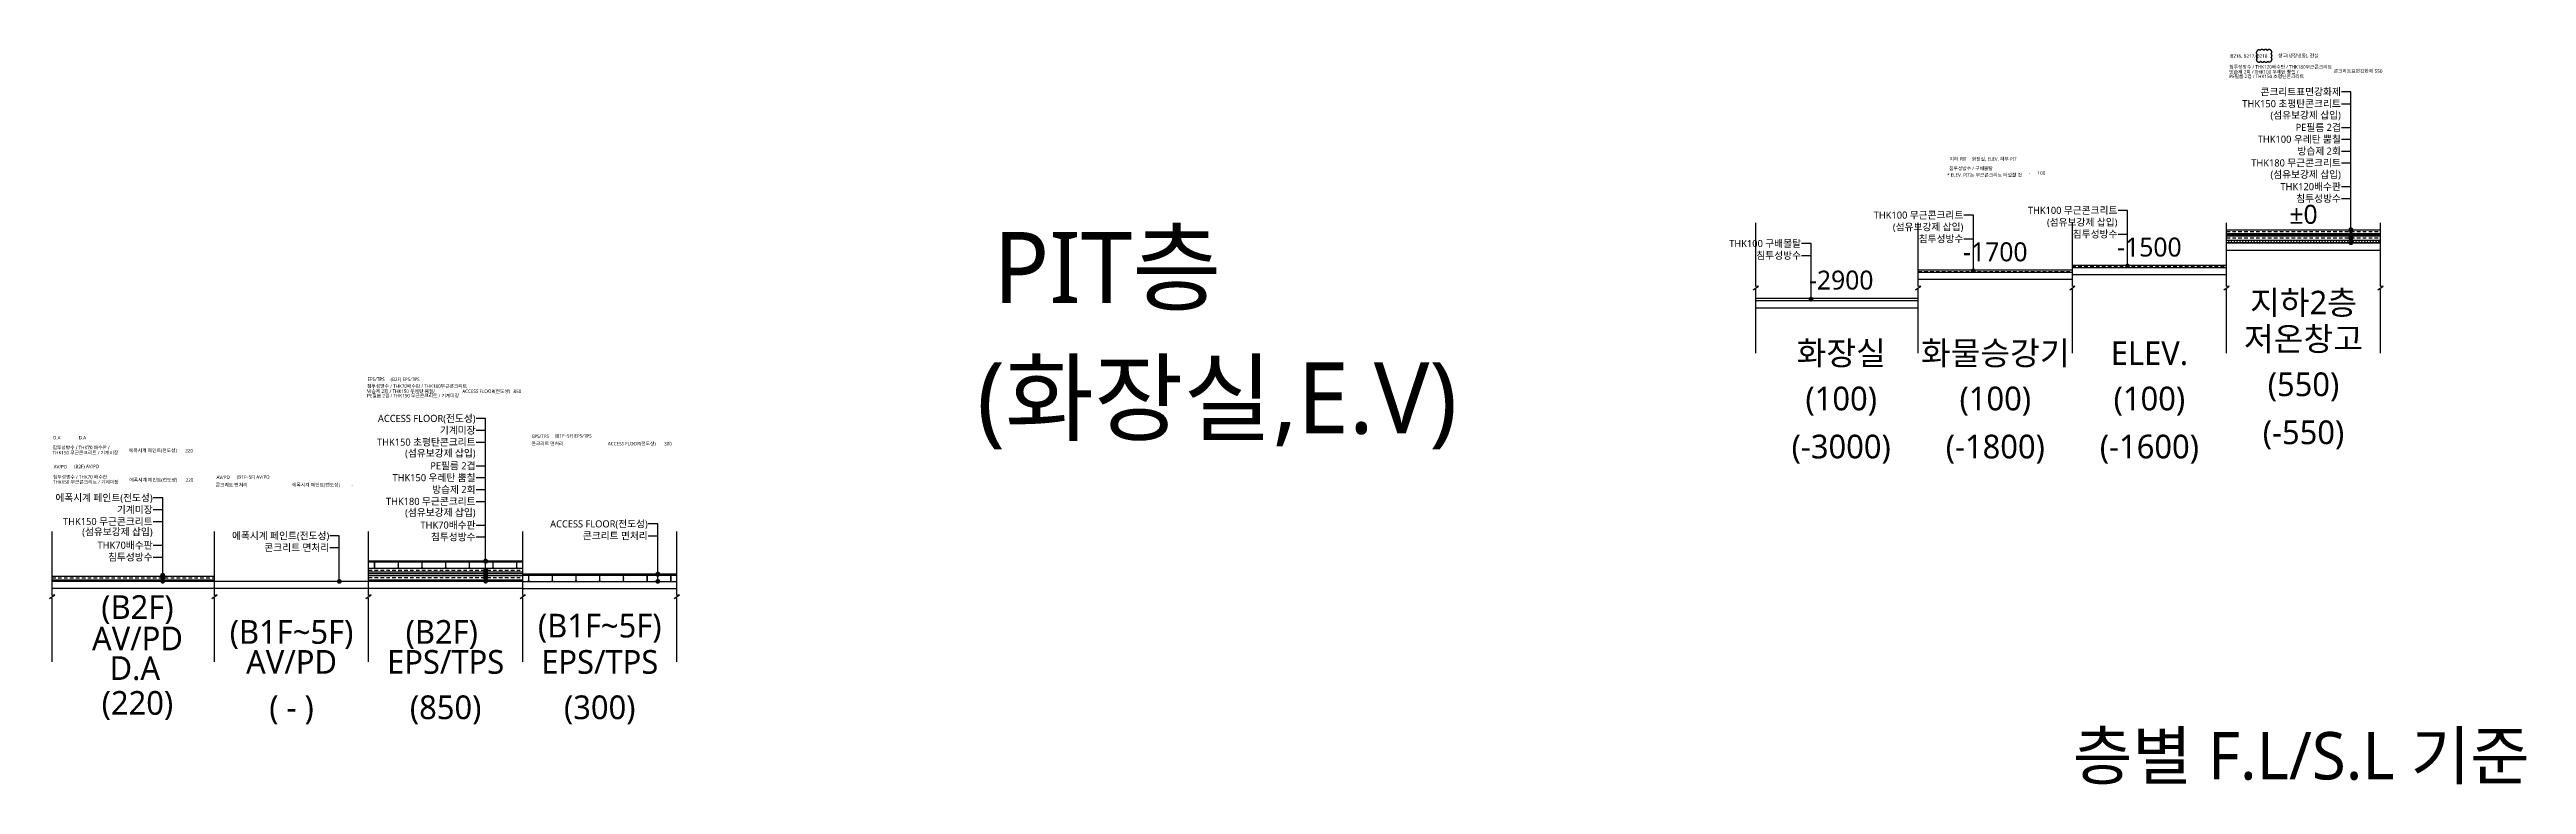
# Model space of a CAD drawing. Header units: millimetres. Extents: x 14892468 to 15300900, y -3565850 to -3401345.
# Drawn here: x 14930871 to 15035352, y -3444666 to -3413657 of the extents above; entities that cross this region are included whole.
import ezdxf
from ezdxf.enums import TextEntityAlignment as Align

# ---------------------------------------------------------------- set-up
doc = ezdxf.new("R2010")
doc.units = ezdxf.units.MM
doc.header["$LTSCALE"] = 100
doc.header["$MEASUREMENT"] = 0
doc.linetypes.add('ACAD_ISO03W100', pattern=[30, 12, -18])
doc.linetypes.add('HID', pattern=[2.5, 1.5, -1])
doc.layers.get('0').update_dxf_attribs({"linetype": 'CONTINUOUS'})
for name, color, linetype in [('ACCESS FLOOR', 9, 'CONTINUOUS'), ('FIN(아스콘)', 3, 'CONTINUOUS'), ('HAT-252', 252, 'CONTINUOUS'), ('INS', 9, 'BATTING'), ('LED', 7, 'CONTINUOUS'), ('SYM', 7, 'CONTINUOUS'), ('TEXT(MIN)', 7, 'CONTINUOUS'), ('TEXT-기입', 6, 'CONTINUOUS'), ('wire-meshes', 1, 'CONTINUOUS'), ('배수판', 5, 'CONTINUOUS')]:
    doc.layers.add(name, color=color, linetype=linetype)
doc.layers.add('check', color=30, linetype='CONTINUOUS', plot=False)
doc.layers.add('VE변경사항적용-20220616', color=10, linetype='CONTINUOUS', plot=False)
doc.styles.add('CGS', font='cgse', dxfattribs={"bigfont": 'cgs'})
doc.styles.add('나눔바른고딕', font='NanumBarunGothic.ttf')
doc.linetypes.add('BATTING', pattern='A,0.0001,-0.1,[134,ltypeshp.shx,S=0.1,R=0,X=-0.1,Y=0],-0.2,[134,ltypeshp.shx,S=0.1,R=180,X=0.1,Y=0],-0.1', length=0.4001)
doc.dimstyles.new('NDIM 1200', dxfattribs={"dimscale": 500, "dimtxt": 3, "dimasz": 1, "dimexe": 2, "dimexo": 2, "dimgap": 1, "dimtad": 1, "dimdec": 0, "dimdsep": 46, "dimtxsty": 'CGS', "dimblk": 'DOT0', "dimcen": 1, "dimdle": 8, "dimclrd": 2, "dimclre": 2, "dimclrt": 2, "dimadec": 0, "dimazin": 0, "dimtfac": 1, "dimtdec": 0, "dimtix": 1, "dimtmove": 2, "dimatfit": 3, "dimldrblk": 'DOT0', "dimfxl": 1, "dimtolj": 1, "dimtzin": 0, "dimlwd": -1, "dimlwe": -1, "dimarcsym": 0})

msp = doc.modelspace()

# ---------------------------------------------------------------- texts
at = {"layer": 'check', "color": 40, "ltscale": 1000, "style": '나눔바른고딕'}
msp.add_text('층별 F.L/S.L 기준', height=2000, dxfattribs=at).set_placement((15025855.2, -3443453), align=Align.MIDDLE_CENTER)
at = {"layer": 'TEXT(MIN)', "style": '나눔바른고딕'}
for s, p in [('콘크리트표면강화제', (15027522.9, -3415441.6)), ('THK150 초평탄콘크리트', (15027522.9, -3415941.6)), ('(섬유보강제 삽입)', (15027522.9, -3416424.6)), ('THK100 우레탄 뿜칠', (15027522.9, -3417441.6)), ('PE필름 2겹', (15027522.9, -3416941.6)), ('THK180 무근콘크리트', (15027522.9, -3418441.6)), ('방습제 2회', (15027522.9, -3417941.6)), ('(섬유보강제 삽입)', (15027522.9, -3418924.6)), ('THK120배수판', (15027522.9, -3419441.6)), ('THK100 무근콘크리트', (15011597.9, -3420641.6)), ('THK100 무근콘크리트', (15018097.9, -3420441.6)), ('침투성방수', (15027522.9, -3419941.6)), ('THK100 구배몰탈', (15004749.6, -3421841.6)), ('(섬유보강제 삽입)', (15011597.9, -3421141.6)), ('침투성방수', (15011597.9, -3421641.6)), ('(섬유보강제 삽입)', (15018097.9, -3420941.6)), ('침투성방수', (15018097.9, -3421441.6)), ('침투성방수', (15004749.6, -3422341.6)), ('ACCESS FLOOR(전도성)', (14948840.4, -3429220.6)), ('THK150 초평탄콘크리트', (14948840.4, -3430220.6)), ('기계미장', (14948840.4, -3429720.6)), ('(섬유보강제 삽입)', (14948840.4, -3430686.6)), ('PE필름 2겹', (14948840.4, -3431220.6)), ('THK150 우레탄 뿜칠', (14948840.4, -3431720.6)), ('방습제 2회', (14948840.4, -3432220.6)), ('에폭시계 페인트(전도성)', (14935219.2, -3432570.6)), ('기계미장', (14935219.2, -3433070.6)), ('THK180 무근콘크리트', (14948840.4, -3432720.6)), ('(섬유보강제 삽입)', (14948840.4, -3433186.6)), ('THK150 무근콘크리트', (14935219.2, -3433570.6)), ('(섬유보강제 삽입)', (14935219.2, -3434004.4)), ('에폭시계 페인트(전도성)', (14942669.8, -3434170.6)), ('THK70배수판', (14948840.4, -3433720.6)), ('침투성방수', (14948840.4, -3434220.6)), ('ACCESS FLOOR(전도성)', (14956103.8, -3433670.6)), ('콘크리트 면처리', (14956103.8, -3434170.6)), ('THK70배수판', (14935219.2, -3434570.6)), ('침투성방수', (14935219.2, -3435070.6)), ('콘크리트 면처리', (14942669.8, -3434670.6))]:
    msp.add_text(s, height=300, dxfattribs=at).set_placement(p, align=Align.MIDDLE_RIGHT)
at = {"layer": 'TEXT(MIN)', "color": 8, "style": '나눔바른고딕'}
for s, p in [('PIT층', (14970680.1, -3424353.4)), ('(화장실,E.V)', (14969997.1, -3429855.2))]:
    msp.add_text(s, height=3000, dxfattribs=at).set_placement(p)
at = {"layer": 'TEXT-기입', "style": '나눔바른고딕'}
for s, p in [('침투성방수 / THK120배수판 / THK180무근콘크리트', (15022818.8, -3414460.3)), ('B216, B217, B218', (15022862.8, -3414002.4)), ('창고(냉장냉동), 전실', (15024881.7, -3413986.6)), ('방습제 2회 / THK100 우레탄 뿜칠 /', (15022818.8, -3414673.6)), ('PE필름 2겹 / THK150 초평탄콘크리트', (15022818.8, -3414862.7)), ('콘크리트표면강화제', (15027216.1, -3414636.8)), ('침투성방수 / 구배몰탈', (15011000.4, -3418743.6)), ('지하 PIT', (15011014.2, -3418348.3)), ('화장실, ELEV. 하부 PIT', (15011956.2, -3418347.5)), ('* ELEV. PIT는 무근콘크리트 타설할 것.', (15010908.2, -3419024.6)), ('침투성방수 / THK70배수판 / THK180무근콘크리트', (14944264.1, -3427930.1)), ('방습제 2회 / THK150 우레탄 뿜칠/', (14944264.1, -3428143.4)), ('EPS/TPS', (14944279, -3427637.6)), ('(B2F) EPS/TPS', (14945256.4, -3427643.6)), ('ACCESS FLOOR(전도성)', (14948278.8, -3428145.9)), ('PE필름 2겹 / THK150 무근콘크리트 / 기계미장', (14944264.1, -3428332.5)), ('D.A', (14931020.4, -3430108.8)), ('D.A', (14932099.8, -3430108)), ('EPS/TPS', (14951214.9, -3430047.6)), ('(B1F~5F) EPS/TPS', (14952192.5, -3430030.7)), ('THK150 무근콘크리트 / 기계미장', (14930998.1, -3430738.1)), ('침투성방수 / THK70 배수판 /', (14930998.1, -3430520.5)), ('에폭시계 페인트(전도성)', (14934221.2, -3430645.1)), ('콘크리트 면처리', (14951198.2, -3430356.5)), ('ACCESS FLOOR(전도성)', (14954423.2, -3430356.5)), ('THK150 무근콘크리트 / 기계미장', (14931012.4, -3431977.6)), ('침투성방수 / THK70 배수판', (14931012.4, -3431760)), ('AV/PD', (14931046.5, -3431333.1)), ('(B2F) AV/PD', (14931906.3, -3431321.3)), ('에폭시계 페인트(전도성)', (14934235.5, -3431884.6)), ('콘크리트 면처리', (14937875.4, -3432095.4)), ('AV/PD', (14937911.4, -3431774.5)), ('(B1F~5F) AV/PD', (14938771.2, -3431763.9)), ('에폭시계 페인트(전도성)', (14941100.4, -3432095.4))]:
    msp.add_text(s, height=144, dxfattribs=at).set_placement(p)
for s, p in [('550', (15029114.8, -3414570.8)), ('-', (15014390.1, -3418865.7)), ('100', (15014892.1, -3418865.7)), ('850', (14950606.5, -3428079.9)), ('220', (14936757.9, -3430579.1)), ('300', (14956959.9, -3430290.5)), ('220', (14936772.2, -3431818.7)), ('-', (14943637.1, -3432029.4))]:
    msp.add_text(s, height=144, dxfattribs=at).set_placement(p, align=Align.MIDDLE_CENTER)
at = {"layer": 'TEXT-기입', "color": 6, "style": '나눔바른고딕'}
for s, height, p in [('±0', 800, (15025947, -3420610.5)), ('-1500', 800, (15019447, -3421992.3)), ('-1700', 800, (15012947, -3422192.3)), ('-2900', 800, (15006447, -3423384.6)), ('지하2층', 1000, (15025947, -3424335.1)), ('화장실', 1000, (15006447, -3426465.8)), ('화물승강기', 1000, (15012947, -3426465.8)), ('저온창고', 1000, (15025947, -3425865.8)), ('ELEV.', 1000, (15019447, -3426465.8)), ('(100)', 1000, (15006447, -3428380.5)), ('(100)', 1000, (15012947, -3428380.5)), ('(100)', 1000, (15019447, -3428380.5)), ('(550)', 1000, (15025947, -3427780.5)), ('(B2F)', 1000, (14934578.9, -3437179.8)), ('AV/PD', 1000, (14934578.9, -3438506.8)), ('(B1F~5F)', 1000, (14941078.9, -3438230)), ('(B2F)', 1000, (14947415.7, -3438230)), ('(B1F~5F)', 1000, (14954078.9, -3437964.2)), ('D.A', 1000, (14934469.9, -3439756.8)), ('AV/PD', 1000, (14941078.9, -3439494.8)), ('EPS/TPS', 1000, (14947578.9, -3439494.8)), ('EPS/TPS', 1000, (14954078.9, -3439494.8)), ('(220)', 1000, (14934578.9, -3441223.5)), ('( - )', 1000, (14941078.9, -3441409.5)), ('(850)', 1000, (14947578.9, -3441409.5)), ('(300)', 1000, (14954078.9, -3441409.5))]:
    msp.add_text(s, height=height, dxfattribs=at).set_placement(p, align=Align.MIDDLE_CENTER)
at = {"layer": 'TEXT-기입', "color": 4, "style": '나눔바른고딕'}
for s, p in [('(-3000)', (15006447, -3430407.8)), ('(-1800)', (15012947, -3430407.8)), ('(-1600)', (15019447, -3430407.8)), ('(-550)', (15025947, -3429807.8))]:
    msp.add_text(s, height=1000, dxfattribs=at).set_placement(p, align=Align.MIDDLE_CENTER)

# ---------------------------------------------------------------- blocks, each defined once
blk = doc.blocks.new('DOT0')
blk.add_line((-3, 0), (3, 0))
at = {"color": 6}
blk.add_circle((0, 0), 0.75, dxfattribs=at)

# ---------------------------------------------------------------- hatches: boundary and pattern name
at = {"layer": 'LED'}
h = msp.add_hatch(color=256, dxfattribs=at)
h.dxf.hatch_style = 1
edge = h.paths.add_edge_path()
edge.add_arc((15027947.5, -3421266.2), 108, 0, 360)
h = msp.add_hatch(color=256, dxfattribs=at)
h.dxf.hatch_style = 1
edge = h.paths.add_edge_path()
edge.add_arc((15027947.5, -3421466.2), 108, 0, 360)
h = msp.add_hatch(color=256, dxfattribs=at)
h.dxf.hatch_style = 1
edge = h.paths.add_edge_path()
edge.add_arc((15027947.5, -3421606.2), 108, 0, 360)
h = msp.add_hatch(color=256, dxfattribs=at)
h.dxf.hatch_style = 1
edge = h.paths.add_edge_path()
edge.add_arc((14949265.1, -3435245.2), 108, 0, 360)
h = msp.add_hatch(color=256, dxfattribs=at)
h.dxf.hatch_style = 1
edge = h.paths.add_edge_path()
edge.add_arc((14935643.8, -3435845.2), 108, 0, 360)
h = msp.add_hatch(color=256, dxfattribs=at)
h.dxf.hatch_style = 1
edge = h.paths.add_edge_path()
edge.add_arc((14935643.8, -3435935.2), 108, 0, 360)
h = msp.add_hatch(color=256, dxfattribs=at)
h.dxf.hatch_style = 1
edge = h.paths.add_edge_path()
edge.add_arc((14949265.1, -3435620.2), 108, 0, 360)
h = msp.add_hatch(color=256, dxfattribs=at)
h.dxf.hatch_style = 1
edge = h.paths.add_edge_path()
edge.add_arc((14949265.1, -3435770.2), 108, 0, 360)
h = msp.add_hatch(color=256, dxfattribs=at)
h.dxf.hatch_style = 1
edge = h.paths.add_edge_path()
edge.add_arc((14949265.1, -3435935.2), 108, 0, 360)
h = msp.add_hatch(color=256, dxfattribs=at)
h.dxf.hatch_style = 1
edge = h.paths.add_edge_path()
edge.add_arc((14956528.4, -3435795.2), 108, 0, 360)

# ---------------------------------------------------------------- linework, layer by layer
at = {"color": 2, "ltscale": 0.1}
for points in [[(15022697, -3421816.2), (15029197, -3421816.2)], [(15022697, -3422116.2), (15029197, -3422116.2)], [(14950828.9, -3436095.2), (14957328.9, -3436095.2)], [(14950828.9, -3436395.2), (14957328.9, -3436395.2)]]:
    msp.add_lwpolyline(points, dxfattribs=at)
at = {"layer": 'ACCESS FLOOR'}
for p, q in [((14950828.9, -3435245.2), (14944328.9, -3435245.2)), ((14944328.9, -3435248.2), (14950828.9, -3435248.2)), ((14944328.9, -3435258.2), (14950828.9, -3435258.2)), ((14944328.9, -3435268.2), (14944568.9, -3435268.2)), ((14944328.9, -3435278.9), (14944559.1, -3435278.9)), ((14944563.9, -3435298.2), (14944556.4, -3435268.2)), ((14944593.9, -3435298.2), (14944563.9, -3435298.2)), ((14944568.9, -3435258.2), (14944568.9, -3435278.9)), ((14944588.9, -3435258.2), (14944568.9, -3435258.2)), ((14944568.9, -3435278.9), (14944588.9, -3435278.9)), ((14944573.9, -3435298.2), (14944573.9, -3435402.4)), ((14944578.9, -3435248.2), (14944578.9, -3435258.2)), ((14944583.9, -3435402.4), (14944583.9, -3435298.2)), ((14944588.9, -3435278.9), (14944588.9, -3435258.2)), ((14944588.9, -3435268.2), (14945568.9, -3435268.2)), ((14944593.9, -3435298.2), (14944601.4, -3435268.2)), ((14944598.8, -3435278.9), (14945559.1, -3435278.9)), ((14945563.9, -3435298.2), (14945556.4, -3435268.2)), ((14945593.9, -3435298.2), (14945563.9, -3435298.2)), ((14945568.9, -3435258.2), (14945568.9, -3435278.9)), ((14945588.9, -3435258.2), (14945568.9, -3435258.2)), ((14945568.9, -3435278.9), (14945588.9, -3435278.9)), ((14945573.9, -3435298.2), (14945573.9, -3435402.4)), ((14945578.9, -3435248.2), (14945578.9, -3435258.2)), ((14945583.9, -3435402.4), (14945583.9, -3435298.2)), ((14945588.9, -3435278.9), (14945588.9, -3435258.2)), ((14945588.9, -3435268.2), (14950828.9, -3435268.2)), ((14945593.9, -3435298.2), (14945601.4, -3435268.2)), ((14945598.8, -3435278.9), (14950828.9, -3435278.9)), ((14946563.9, -3435298.2), (14946556.4, -3435268.2)), ((14946593.9, -3435298.2), (14946563.9, -3435298.2)), ((14946568.9, -3435258.2), (14946568.9, -3435278.9)), ((14946588.9, -3435258.2), (14946568.9, -3435258.2)), ((14946568.9, -3435278.9), (14946588.9, -3435278.9)), ((14946573.9, -3435298.2), (14946573.9, -3435402.4)), ((14946578.9, -3435248.2), (14946578.9, -3435258.2)), ((14946583.9, -3435402.4), (14946583.9, -3435298.2)), ((14946588.9, -3435278.9), (14946588.9, -3435258.2)), ((14946593.9, -3435298.2), (14946601.4, -3435268.2)), ((14947563.9, -3435298.2), (14947556.4, -3435268.2)), ((14947593.9, -3435298.2), (14947563.9, -3435298.2)), ((14947568.9, -3435258.2), (14947568.9, -3435278.9)), ((14947588.9, -3435258.2), (14947568.9, -3435258.2)), ((14947568.9, -3435278.9), (14947588.9, -3435278.9)), ((14947573.9, -3435298.2), (14947573.9, -3435402.4)), ((14947578.9, -3435248.2), (14947578.9, -3435258.2)), ((14947583.9, -3435402.4), (14947583.9, -3435298.2)), ((14947588.9, -3435278.9), (14947588.9, -3435258.2)), ((14947593.9, -3435298.2), (14947601.4, -3435268.2)), ((14948563.9, -3435298.2), (14948556.4, -3435268.2)), ((14948593.9, -3435298.2), (14948563.9, -3435298.2)), ((14948568.9, -3435258.2), (14948568.9, -3435278.9)), ((14948588.9, -3435258.2), (14948568.9, -3435258.2)), ((14948568.9, -3435278.9), (14948588.9, -3435278.9)), ((14948573.9, -3435298.2), (14948573.9, -3435402.4)), ((14948578.9, -3435248.2), (14948578.9, -3435258.2)), ((14948583.9, -3435402.4), (14948583.9, -3435298.2)), ((14948588.9, -3435278.9), (14948588.9, -3435258.2)), ((14948593.9, -3435298.2), (14948601.4, -3435268.2)), ((14949563.9, -3435298.2), (14949556.4, -3435268.2)), ((14949593.9, -3435298.2), (14949563.9, -3435298.2)), ((14949568.9, -3435258.2), (14949568.9, -3435278.9)), ((14949588.9, -3435258.2), (14949568.9, -3435258.2)), ((14949568.9, -3435278.9), (14949588.9, -3435278.9)), ((14949573.9, -3435298.2), (14949573.9, -3435402.4)), ((14949578.9, -3435248.2), (14949578.9, -3435258.2)), ((14949583.9, -3435402.4), (14949583.9, -3435298.2)), ((14949588.9, -3435278.9), (14949588.9, -3435258.2)), ((14949593.9, -3435298.2), (14949601.4, -3435268.2)), ((14950563.9, -3435298.2), (14950556.4, -3435268.2)), ((14950593.9, -3435298.2), (14950563.9, -3435298.2)), ((14950568.9, -3435258.2), (14950568.9, -3435278.9)), ((14950588.9, -3435258.2), (14950568.9, -3435258.2)), ((14950568.9, -3435278.9), (14950588.9, -3435278.9)), ((14950573.9, -3435298.2), (14950573.9, -3435402.4)), ((14950578.9, -3435248.2), (14950578.9, -3435258.2)), ((14950583.9, -3435402.4), (14950583.9, -3435298.2)), ((14950588.9, -3435278.9), (14950588.9, -3435258.2)), ((14950593.9, -3435298.2), (14950601.4, -3435268.2)), ((14944547.4, -3435539.2), (14944547.4, -3435545.2)), ((14944610.4, -3435539.2), (14944547.4, -3435539.2)), ((14944568.9, -3435402.4), (14944568.9, -3435423)), ((14944588.9, -3435402.4), (14944568.9, -3435402.4)), ((14944568.9, -3435423), (14944588.9, -3435423)), ((14944573.9, -3435423), (14944573.9, -3435539.2)), ((14944583.9, -3435539.2), (14944583.9, -3435423)), ((14944588.9, -3435423), (14944588.9, -3435402.4)), ((14944610.4, -3435539.2), (14944610.4, -3435545.2)), ((14945547.4, -3435539.2), (14945547.4, -3435545.2)), ((14945610.4, -3435539.2), (14945547.4, -3435539.2)), ((14945568.9, -3435402.4), (14945568.9, -3435423)), ((14945588.9, -3435402.4), (14945568.9, -3435402.4)), ((14945568.9, -3435423), (14945588.9, -3435423)), ((14945573.9, -3435423), (14945573.9, -3435539.2)), ((14945583.9, -3435539.2), (14945583.9, -3435423)), ((14945588.9, -3435423), (14945588.9, -3435402.4)), ((14945610.4, -3435539.2), (14945610.4, -3435545.2)), ((14946547.4, -3435539.2), (14946547.4, -3435545.2)), ((14946610.4, -3435539.2), (14946547.4, -3435539.2)), ((14946568.9, -3435402.4), (14946568.9, -3435423)), ((14946588.9, -3435402.4), (14946568.9, -3435402.4)), ((14946568.9, -3435423), (14946588.9, -3435423)), ((14946573.9, -3435423), (14946573.9, -3435539.2)), ((14946583.9, -3435539.2), (14946583.9, -3435423)), ((14946588.9, -3435423), (14946588.9, -3435402.4)), ((14946610.4, -3435539.2), (14946610.4, -3435545.2)), ((14947547.4, -3435539.2), (14947547.4, -3435545.2)), ((14947610.4, -3435539.2), (14947547.4, -3435539.2)), ((14947568.9, -3435402.4), (14947568.9, -3435423)), ((14947588.9, -3435402.4), (14947568.9, -3435402.4)), ((14947568.9, -3435423), (14947588.9, -3435423)), ((14947573.9, -3435423), (14947573.9, -3435539.2)), ((14947583.9, -3435539.2), (14947583.9, -3435423)), ((14947588.9, -3435423), (14947588.9, -3435402.4)), ((14947610.4, -3435539.2), (14947610.4, -3435545.2)), ((14948547.4, -3435539.2), (14948547.4, -3435545.2)), ((14948610.4, -3435539.2), (14948547.4, -3435539.2)), ((14948568.9, -3435402.4), (14948568.9, -3435423)), ((14948588.9, -3435402.4), (14948568.9, -3435402.4)), ((14948568.9, -3435423), (14948588.9, -3435423)), ((14948573.9, -3435423), (14948573.9, -3435539.2)), ((14948583.9, -3435539.2), (14948583.9, -3435423)), ((14948588.9, -3435423), (14948588.9, -3435402.4)), ((14948610.4, -3435539.2), (14948610.4, -3435545.2)), ((14949547.4, -3435539.2), (14949547.4, -3435545.2)), ((14949610.4, -3435539.2), (14949547.4, -3435539.2)), ((14949568.9, -3435402.4), (14949568.9, -3435423)), ((14949588.9, -3435402.4), (14949568.9, -3435402.4)), ((14949568.9, -3435423), (14949588.9, -3435423)), ((14949573.9, -3435423), (14949573.9, -3435539.2)), ((14949583.9, -3435539.2), (14949583.9, -3435423)), ((14949588.9, -3435423), (14949588.9, -3435402.4)), ((14949610.4, -3435539.2), (14949610.4, -3435545.2)), ((14950547.4, -3435539.2), (14950547.4, -3435545.2)), ((14950610.4, -3435539.2), (14950547.4, -3435539.2)), ((14950568.9, -3435402.4), (14950568.9, -3435423)), ((14950588.9, -3435402.4), (14950568.9, -3435402.4)), ((14950568.9, -3435423), (14950588.9, -3435423)), ((14950573.9, -3435423), (14950573.9, -3435539.2)), ((14950583.9, -3435539.2), (14950583.9, -3435423)), ((14950588.9, -3435423), (14950588.9, -3435402.4)), ((14950610.4, -3435539.2), (14950610.4, -3435545.2)), ((14957328.9, -3435795.2), (14950828.9, -3435795.2)), ((14950828.9, -3435798.2), (14957328.9, -3435798.2)), ((14950828.9, -3435808.2), (14957328.9, -3435808.2)), ((14950828.9, -3435818.2), (14951068.9, -3435818.2)), ((14950828.9, -3435828.9), (14951059.1, -3435828.9)), ((14951047.4, -3436089.2), (14951047.4, -3436095.2)), ((14951110.4, -3436089.2), (14951047.4, -3436089.2)), ((14951063.9, -3435848.2), (14951056.4, -3435818.2)), ((14951093.9, -3435848.2), (14951063.9, -3435848.2)), ((14951068.9, -3435808.2), (14951068.9, -3435828.9)), ((14951088.9, -3435808.2), (14951068.9, -3435808.2)), ((14951068.9, -3435828.9), (14951088.9, -3435828.9)), ((14951068.9, -3435952.4), (14951068.9, -3435973)), ((14951088.9, -3435952.4), (14951068.9, -3435952.4)), ((14951068.9, -3435973), (14951088.9, -3435973)), ((14951073.9, -3435848.2), (14951073.9, -3435952.4)), ((14951073.9, -3435973), (14951073.9, -3436089.2)), ((14951078.9, -3435798.2), (14951078.9, -3435808.2)), ((14951083.9, -3435952.4), (14951083.9, -3435848.2)), ((14951083.9, -3436089.2), (14951083.9, -3435973)), ((14951088.9, -3435828.9), (14951088.9, -3435808.2)), ((14951088.9, -3435818.2), (14952068.9, -3435818.2)), ((14951088.9, -3435973), (14951088.9, -3435952.4)), ((14951093.9, -3435848.2), (14951101.4, -3435818.2)), ((14951098.8, -3435828.9), (14952059.1, -3435828.9)), ((14951110.4, -3436089.2), (14951110.4, -3436095.2)), ((14952047.4, -3436089.2), (14952047.4, -3436095.2)), ((14952110.4, -3436089.2), (14952047.4, -3436089.2)), ((14952063.9, -3435848.2), (14952056.4, -3435818.2)), ((14952093.9, -3435848.2), (14952063.9, -3435848.2)), ((14952068.9, -3435808.2), (14952068.9, -3435828.9)), ((14952088.9, -3435808.2), (14952068.9, -3435808.2)), ((14952068.9, -3435828.9), (14952088.9, -3435828.9)), ((14952068.9, -3435952.4), (14952068.9, -3435973)), ((14952088.9, -3435952.4), (14952068.9, -3435952.4)), ((14952068.9, -3435973), (14952088.9, -3435973)), ((14952073.9, -3435848.2), (14952073.9, -3435952.4)), ((14952073.9, -3435973), (14952073.9, -3436089.2)), ((14952078.9, -3435798.2), (14952078.9, -3435808.2)), ((14952083.9, -3435952.4), (14952083.9, -3435848.2)), ((14952083.9, -3436089.2), (14952083.9, -3435973)), ((14952088.9, -3435828.9), (14952088.9, -3435808.2)), ((14952088.9, -3435818.2), (14957328.9, -3435818.2)), ((14952088.9, -3435973), (14952088.9, -3435952.4)), ((14952093.9, -3435848.2), (14952101.4, -3435818.2)), ((14952098.8, -3435828.9), (14957328.9, -3435828.9)), ((14952110.4, -3436089.2), (14952110.4, -3436095.2)), ((14953047.4, -3436089.2), (14953047.4, -3436095.2)), ((14953110.4, -3436089.2), (14953047.4, -3436089.2)), ((14953063.9, -3435848.2), (14953056.4, -3435818.2)), ((14953093.9, -3435848.2), (14953063.9, -3435848.2)), ((14953068.9, -3435808.2), (14953068.9, -3435828.9)), ((14953088.9, -3435808.2), (14953068.9, -3435808.2)), ((14953068.9, -3435828.9), (14953088.9, -3435828.9)), ((14953068.9, -3435952.4), (14953068.9, -3435973)), ((14953088.9, -3435952.4), (14953068.9, -3435952.4)), ((14953068.9, -3435973), (14953088.9, -3435973)), ((14953073.9, -3435848.2), (14953073.9, -3435952.4)), ((14953073.9, -3435973), (14953073.9, -3436089.2)), ((14953078.9, -3435798.2), (14953078.9, -3435808.2)), ((14953083.9, -3435952.4), (14953083.9, -3435848.2)), ((14953083.9, -3436089.2), (14953083.9, -3435973)), ((14953088.9, -3435828.9), (14953088.9, -3435808.2)), ((14953088.9, -3435973), (14953088.9, -3435952.4)), ((14953093.9, -3435848.2), (14953101.4, -3435818.2)), ((14953110.4, -3436089.2), (14953110.4, -3436095.2)), ((14954047.4, -3436089.2), (14954047.4, -3436095.2)), ((14954110.4, -3436089.2), (14954047.4, -3436089.2)), ((14954063.9, -3435848.2), (14954056.4, -3435818.2)), ((14954093.9, -3435848.2), (14954063.9, -3435848.2)), ((14954068.9, -3435808.2), (14954068.9, -3435828.9)), ((14954088.9, -3435808.2), (14954068.9, -3435808.2)), ((14954068.9, -3435828.9), (14954088.9, -3435828.9)), ((14954068.9, -3435952.4), (14954068.9, -3435973)), ((14954088.9, -3435952.4), (14954068.9, -3435952.4)), ((14954068.9, -3435973), (14954088.9, -3435973)), ((14954073.9, -3435848.2), (14954073.9, -3435952.4)), ((14954073.9, -3435973), (14954073.9, -3436089.2)), ((14954078.9, -3435798.2), (14954078.9, -3435808.2)), ((14954083.9, -3435952.4), (14954083.9, -3435848.2)), ((14954083.9, -3436089.2), (14954083.9, -3435973)), ((14954088.9, -3435828.9), (14954088.9, -3435808.2)), ((14954088.9, -3435973), (14954088.9, -3435952.4)), ((14954093.9, -3435848.2), (14954101.4, -3435818.2)), ((14954110.4, -3436089.2), (14954110.4, -3436095.2)), ((14955047.4, -3436089.2), (14955047.4, -3436095.2)), ((14955110.4, -3436089.2), (14955047.4, -3436089.2)), ((14955063.9, -3435848.2), (14955056.4, -3435818.2)), ((14955093.9, -3435848.2), (14955063.9, -3435848.2)), ((14955068.9, -3435808.2), (14955068.9, -3435828.9)), ((14955088.9, -3435808.2), (14955068.9, -3435808.2)), ((14955068.9, -3435828.9), (14955088.9, -3435828.9)), ((14955068.9, -3435952.4), (14955068.9, -3435973)), ((14955088.9, -3435952.4), (14955068.9, -3435952.4)), ((14955068.9, -3435973), (14955088.9, -3435973)), ((14955073.9, -3435848.2), (14955073.9, -3435952.4)), ((14955073.9, -3435973), (14955073.9, -3436089.2)), ((14955078.9, -3435798.2), (14955078.9, -3435808.2)), ((14955083.9, -3435952.4), (14955083.9, -3435848.2)), ((14955083.9, -3436089.2), (14955083.9, -3435973)), ((14955088.9, -3435828.9), (14955088.9, -3435808.2)), ((14955088.9, -3435973), (14955088.9, -3435952.4)), ((14955093.9, -3435848.2), (14955101.4, -3435818.2)), ((14955110.4, -3436089.2), (14955110.4, -3436095.2)), ((14956047.4, -3436089.2), (14956047.4, -3436095.2)), ((14956110.4, -3436089.2), (14956047.4, -3436089.2)), ((14956063.9, -3435848.2), (14956056.4, -3435818.2)), ((14956093.9, -3435848.2), (14956063.9, -3435848.2)), ((14956068.9, -3435808.2), (14956068.9, -3435828.9)), ((14956088.9, -3435808.2), (14956068.9, -3435808.2)), ((14956068.9, -3435828.9), (14956088.9, -3435828.9)), ((14956068.9, -3435952.4), (14956068.9, -3435973)), ((14956088.9, -3435952.4), (14956068.9, -3435952.4)), ((14956068.9, -3435973), (14956088.9, -3435973)), ((14956073.9, -3435848.2), (14956073.9, -3435952.4)), ((14956073.9, -3435973), (14956073.9, -3436089.2)), ((14956078.9, -3435798.2), (14956078.9, -3435808.2)), ((14956083.9, -3435952.4), (14956083.9, -3435848.2)), ((14956083.9, -3436089.2), (14956083.9, -3435973)), ((14956088.9, -3435828.9), (14956088.9, -3435808.2)), ((14956088.9, -3435973), (14956088.9, -3435952.4)), ((14956093.9, -3435848.2), (14956101.4, -3435818.2)), ((14956110.4, -3436089.2), (14956110.4, -3436095.2)), ((14957047.4, -3436089.2), (14957047.4, -3436095.2)), ((14957110.4, -3436089.2), (14957047.4, -3436089.2)), ((14957063.9, -3435848.2), (14957056.4, -3435818.2)), ((14957093.9, -3435848.2), (14957063.9, -3435848.2)), ((14957068.9, -3435808.2), (14957068.9, -3435828.9)), ((14957088.9, -3435808.2), (14957068.9, -3435808.2)), ((14957068.9, -3435828.9), (14957088.9, -3435828.9)), ((14957068.9, -3435952.4), (14957068.9, -3435973)), ((14957088.9, -3435952.4), (14957068.9, -3435952.4)), ((14957068.9, -3435973), (14957088.9, -3435973)), ((14957073.9, -3435848.2), (14957073.9, -3435952.4)), ((14957073.9, -3435973), (14957073.9, -3436089.2)), ((14957078.9, -3435798.2), (14957078.9, -3435808.2)), ((14957083.9, -3435952.4), (14957083.9, -3435848.2)), ((14957083.9, -3436089.2), (14957083.9, -3435973)), ((14957088.9, -3435828.9), (14957088.9, -3435808.2)), ((14957088.9, -3435973), (14957088.9, -3435952.4)), ((14957093.9, -3435848.2), (14957101.4, -3435818.2)), ((14957110.4, -3436089.2), (14957110.4, -3436095.2))]:
    msp.add_line(p, q, dxfattribs=at)
at = {"layer": 'check', "ltscale": 0.1}
for points in [[(15016197, -3423066.2), (15009697, -3423066.2)], [(15016197, -3423366.2), (15009697, -3423366.2)], [(15022697, -3422866.2), (15016197, -3422866.2)], [(15022697, -3423166.2), (15016197, -3423166.2)], [(15009697, -3424266.2), (15002848.8, -3424266.2)], [(15009697, -3424566.2), (15002848.8, -3424566.2)], [(14937828.9, -3436095.2), (14930980.7, -3436095.2)], [(14944328.9, -3436095.2), (14937828.9, -3436095.2)], [(14950828.9, -3436095.2), (14944328.9, -3436095.2)], [(14937828.9, -3436395.2), (14930980.7, -3436395.2)], [(14944328.9, -3436395.2), (14937828.9, -3436395.2)], [(14950828.9, -3436395.2), (14944328.9, -3436395.2)]]:
    msp.add_lwpolyline(points, dxfattribs=at)
at = {"layer": 'FIN(아스콘)', "ltscale": 0.1}
for points in [[(15022697, -3421266.2), (15029197, -3421266.2)], [(15022697, -3421416.2), (15029197, -3421416.2)], [(15022697, -3421516.2), (15029197, -3421516.2)], [(15022697, -3421696.2), (15029197, -3421696.2)], [(15022697, -3422766.2), (15016197, -3422766.2)], [(15016197, -3422966.2), (15009697, -3422966.2)], [(15009697, -3424166.2), (15002848.8, -3424166.2)], [(14930980.7, -3435875.2), (14937828.9, -3435875.2)], [(14930980.7, -3436025.2), (14937828.9, -3436025.2)], [(14944328.9, -3435545.2), (14950828.9, -3435545.2)], [(14944328.9, -3435695.2), (14950828.9, -3435695.2)], [(14944328.9, -3435845.2), (14950828.9, -3435845.2)], [(14944328.9, -3436025.2), (14950828.9, -3436025.2)]]:
    msp.add_lwpolyline(points, dxfattribs=at)
at = {"layer": 'HAT-252', "linetype": 'HID', "ltscale": 0.1}
for points in [[(15029197, -3421811.2), (15022697, -3421811.2)], [(15016197, -3423061.2), (15009697, -3423061.2)], [(15022697, -3422861.2), (15016197, -3422861.2)], [(15009697, -3424261.2), (15002848.8, -3424261.2)], [(14937828.9, -3436090.2), (14930980.7, -3436090.2)], [(14950828.9, -3436090.2), (14944328.9, -3436090.2)]]:
    msp.add_lwpolyline(points, dxfattribs=at)
at = {"layer": 'INS', "ltscale": 1.2}
msp.add_lwpolyline([(15022697, -3421466.2), (15029197, -3421466.2)], dxfattribs=at)
at = {"layer": 'INS', "ltscale": 1.8}
msp.add_lwpolyline([(14944328.9, -3435770.2), (14950828.9, -3435770.2)], dxfattribs=at)
at = {"layer": 'SYM', "ltscale": 1000}
for points in [[(15002848.8, -3426465.8), (15002848.8, -3423769.8), (15002738.8, -3423796.8), (15002958.8, -3423634.8), (15002848.8, -3423661.8), (15002848.8, -3420965.8)], [(15009697, -3426465.8), (15009697, -3423769.8), (15009587, -3423796.8), (15009807, -3423634.8), (15009697, -3423661.8), (15009697, -3420965.8)], [(15016197, -3426465.8), (15016197, -3423769.8), (15016087, -3423796.8), (15016307, -3423634.8), (15016197, -3423661.8), (15016197, -3420965.8)], [(15022697, -3426465.8), (15022697, -3423769.8), (15022587, -3423796.8), (15022807, -3423634.8), (15022697, -3423661.8), (15022697, -3420965.8)], [(15029197, -3426465.8), (15029197, -3423769.8), (15029087, -3423796.8), (15029307, -3423634.8), (15029197, -3423661.8), (15029197, -3420965.8)], [(14930980.7, -3439494.8), (14930980.7, -3436798.8), (14930870.7, -3436825.8), (14931090.7, -3436663.8), (14930980.7, -3436690.8), (14930980.7, -3433994.8)], [(14937828.9, -3439494.8), (14937828.9, -3436798.8), (14937718.9, -3436825.8), (14937938.9, -3436663.8), (14937828.9, -3436690.8), (14937828.9, -3433994.8)], [(14944328.9, -3439494.8), (14944328.9, -3436798.8), (14944218.9, -3436825.8), (14944438.9, -3436663.8), (14944328.9, -3436690.8), (14944328.9, -3433994.8)], [(14950828.9, -3439494.8), (14950828.9, -3436798.8), (14950718.9, -3436825.8), (14950938.9, -3436663.8), (14950828.9, -3436690.8), (14950828.9, -3433994.8)], [(14957328.9, -3439494.8), (14957328.9, -3436798.8), (14957218.9, -3436825.8), (14957438.9, -3436663.8), (14957328.9, -3436690.8), (14957328.9, -3433994.8)]]:
    msp.add_lwpolyline(points, dxfattribs=at)
at = {"layer": 'TEXT(MIN)', "ltscale": 10000}
for p, q in [((15027547.5, -3415941.6), (15027947.5, -3415941.6)), ((15027547.5, -3416941.6), (15027947.5, -3416941.6)), ((15027547.5, -3417441.6), (15027947.5, -3417441.6)), ((15027547.5, -3417941.6), (15027947.5, -3417941.6)), ((15027547.5, -3418441.6), (15027947.5, -3418441.6)), ((15027547.5, -3419441.6), (15027947.5, -3419441.6)), ((15027547.5, -3419941.6), (15027947.5, -3419941.6)), ((15011622.5, -3421641.6), (15012022.5, -3421641.6)), ((15018122.5, -3421441.6), (15018522.5, -3421441.6)), ((15004774.3, -3422341.6), (15005174.3, -3422341.6)), ((14948865.1, -3429720.6), (14949265.1, -3429720.6)), ((14948865.1, -3430220.6), (14949265.1, -3430220.6)), ((14948865.1, -3431220.6), (14949265.1, -3431220.6)), ((14948865.1, -3431720.6), (14949265.1, -3431720.6)), ((14935243.8, -3433070.6), (14935643.8, -3433070.6)), ((14948865.1, -3432220.6), (14949265.1, -3432220.6)), ((14948865.1, -3432720.6), (14949265.1, -3432720.6)), ((14935243.8, -3433570.6), (14935643.8, -3433570.6)), ((14948865.1, -3433720.6), (14949265.1, -3433720.6)), ((14948865.1, -3434220.6), (14949265.1, -3434220.6)), ((14956128.4, -3434170.6), (14956528.4, -3434170.6)), ((14935243.8, -3434570.6), (14935643.8, -3434570.6)), ((14935243.8, -3435070.6), (14935643.8, -3435070.6)), ((14942694.4, -3434670.6), (14943094.4, -3434670.6))]:
    msp.add_line(p, q, dxfattribs=at)
at = {"layer": 'VE변경사항적용-20220616', "linetype": 'ACAD_ISO03W100'}
msp.add_lwpolyline([(15023992.2, -3414151, 0.52056705), (15024142.2, -3414151, 0.52056705), (15024292.2, -3414151, 0.52056705), (15024442.2, -3414151, 0.52056705), (15024579.7, -3414138.5, 0.52056705), (15024579.7, -3413988.5, 0.52056705), (15024579.7, -3413838.5, 0.52056705), (15024572.5, -3413695.7, 0.52056705), (15024422.5, -3413695.7, 0.52056705), (15024272.5, -3413695.7, 0.52056705), (15024122.5, -3413695.7, 0.52056705), (15023992.2, -3413715.4, 0.52056705), (15023992.2, -3413865.4, 0.52056705), (15023992.2, -3414015.4, 0.52056705)], format="xyb", close=True, dxfattribs=at)
at = {"layer": 'wire-meshes', "linetype": 'HID'}
for points in [[(15022697, -3421341.2), (15029197, -3421341.2)], [(15022697, -3421606.2), (15029197, -3421606.2)], [(15009697, -3423016.2), (15016197, -3423016.2)], [(15016197, -3422816.2), (15022697, -3422816.2)], [(14930980.7, -3435950.2), (14937828.9, -3435950.2)], [(14944328.9, -3435620.2), (14950828.9, -3435620.2)], [(14944328.9, -3435935.2), (14950828.9, -3435935.2)]]:
    msp.add_lwpolyline(points, dxfattribs=at)
at = {"layer": '배수판'}
for points in [[(15022697, -3421696.2), (15022767.3, -3421696.2), (15022816.5, -3421811.2), (15022886.7, -3421811.2), (15022935.9, -3421696.2), (15023006.2, -3421696.2), (15023055.3, -3421811.2), (15023125.6, -3421811.2), (15023174.8, -3421696.2), (15023245, -3421696.2), (15023294.2, -3421811.2), (15023364.5, -3421811.2), (15023413.6, -3421696.2), (15023483.9, -3421696.2), (15023533.1, -3421811.2), (15023603.3, -3421811.2), (15023652.5, -3421696.2), (15023722.8, -3421696.2), (15023771.9, -3421811.2), (15023842.2, -3421811.2), (15023891.4, -3421696.2), (15023961.6, -3421696.2), (15024010.8, -3421811.2), (15024081.1, -3421811.2), (15024130.2, -3421696.2), (15024200.5, -3421696.2), (15024249.7, -3421811.2), (15024320, -3421811.2), (15024369.1, -3421696.2), (15024439.4, -3421696.2), (15024488.5, -3421811.2), (15024558.8, -3421811.2), (15024608, -3421696.2), (15024678.3, -3421696.2), (15024727.4, -3421811.2), (15024797.7, -3421811.2), (15024846.8, -3421696.2), (15024917.1, -3421696.2), (15024966.3, -3421811.2), (15025036.6, -3421811.2), (15025085.7, -3421696.2), (15025156, -3421696.2), (15025205.1, -3421811.2), (15025275.4, -3421811.2), (15025324.6, -3421696.2), (15025394.9, -3421696.2), (15025444, -3421811.2), (15025514.3, -3421811.2), (15025563.5, -3421696.2), (15025633.7, -3421696.2), (15025682.9, -3421811.2), (15025753.2, -3421811.2), (15025802.3, -3421696.2), (15025872.6, -3421696.2), (15025921.8, -3421811.2), (15025992, -3421811.2), (15026041.2, -3421696.2), (15026111.5, -3421696.2), (15026160.6, -3421811.2), (15026230.9, -3421811.2), (15026280.1, -3421696.2), (15026350.3, -3421696.2), (15026399.5, -3421811.2), (15026469.8, -3421811.2), (15026518.9, -3421696.2), (15026589.2, -3421696.2), (15026638.4, -3421811.2), (15026708.6, -3421811.2), (15026757.8, -3421696.2), (15026828.1, -3421696.2), (15026877.2, -3421811.2), (15026947.5, -3421811.2), (15026996.7, -3421696.2), (15027066.9, -3421696.2), (15027116.1, -3421811.2), (15027186.4, -3421811.2), (15027235.5, -3421696.2), (15027305.8, -3421696.2), (15027355, -3421811.2), (15027425.2, -3421811.2), (15027474.4, -3421696.2), (15027544.7, -3421696.2), (15027593.8, -3421811.2), (15027664.1, -3421811.2), (15027713.3, -3421696.2), (15027783.5, -3421696.2), (15027832.7, -3421811.2), (15027903, -3421811.2), (15027952.1, -3421696.2), (15028022.4, -3421696.2), (15028071.6, -3421811.2), (15028141.9, -3421811.2), (15028191, -3421696.2), (15028261.3, -3421696.2), (15028310.4, -3421811.2), (15028380.7, -3421811.2), (15028429.9, -3421696.2), (15028500.2, -3421696.2), (15028549.3, -3421811.2), (15028619.6, -3421811.2), (15028668.7, -3421696.2), (15028739, -3421696.2), (15028788.2, -3421811.2), (15028858.5, -3421811.2), (15028907.6, -3421696.2), (15028977.9, -3421696.2), (15029027, -3421811.2), (15029097.3, -3421811.2), (15029146.5, -3421696.2), (15029197, -3421696.2)], [(14930980.7, -3436025.2), (14931020.4, -3436025.2), (14931048.2, -3436090.2), (14931087.9, -3436090.2), (14931115.7, -3436025.2), (14931155.4, -3436025.2), (14931183.2, -3436090.2), (14931222.9, -3436090.2), (14931250.7, -3436025.2), (14931290.4, -3436025.2), (14931318.2, -3436090.2), (14931357.9, -3436090.2), (14931385.7, -3436025.2), (14931425.4, -3436025.2), (14931453.2, -3436090.2), (14931492.9, -3436090.2), (14931520.7, -3436025.2), (14931560.5, -3436025.2), (14931588.2, -3436090.2), (14931628, -3436090.2), (14931655.7, -3436025.2), (14931695.5, -3436025.2), (14931723.2, -3436090.2), (14931763, -3436090.2), (14931790.8, -3436025.2), (14931830.5, -3436025.2), (14931858.3, -3436090.2), (14931898, -3436090.2), (14931925.8, -3436025.2), (14931965.5, -3436025.2), (14931993.3, -3436090.2), (14932033, -3436090.2), (14932060.8, -3436025.2), (14932100.5, -3436025.2), (14932128.3, -3436090.2), (14932168, -3436090.2), (14932195.8, -3436025.2), (14932235.5, -3436025.2), (14932263.3, -3436090.2), (14932303, -3436090.2), (14932330.8, -3436025.2), (14932370.5, -3436025.2), (14932398.3, -3436090.2), (14932438, -3436090.2), (14932465.8, -3436025.2), (14932505.5, -3436025.2), (14932533.3, -3436090.2), (14932573, -3436090.2), (14932600.8, -3436025.2), (14932640.6, -3436025.2), (14932668.3, -3436090.2), (14932708.1, -3436090.2), (14932735.8, -3436025.2), (14932775.6, -3436025.2), (14932803.3, -3436090.2), (14932843.1, -3436090.2), (14932870.9, -3436025.2), (14932910.6, -3436025.2), (14932938.4, -3436090.2), (14932978.1, -3436090.2), (14933005.9, -3436025.2), (14933045.6, -3436025.2), (14933073.4, -3436090.2), (14933113.1, -3436090.2), (14933140.9, -3436025.2), (14933180.6, -3436025.2), (14933208.4, -3436090.2), (14933248.1, -3436090.2), (14933275.9, -3436025.2), (14933315.6, -3436025.2), (14933343.4, -3436090.2), (14933383.1, -3436090.2), (14933410.9, -3436025.2), (14933450.6, -3436025.2), (14933478.4, -3436090.2), (14933518.1, -3436090.2), (14933545.9, -3436025.2), (14933585.6, -3436025.2), (14933613.4, -3436090.2), (14933653.1, -3436090.2), (14933680.9, -3436025.2), (14933720.7, -3436025.2), (14933748.4, -3436090.2), (14933788.2, -3436090.2), (14933815.9, -3436025.2), (14933855.7, -3436025.2), (14933883.5, -3436090.2), (14933923.2, -3436090.2), (14933951, -3436025.2), (14933990.7, -3436025.2), (14934018.5, -3436090.2), (14934058.2, -3436090.2), (14934086, -3436025.2), (14934125.7, -3436025.2), (14934153.5, -3436090.2), (14934193.2, -3436090.2), (14934221, -3436025.2), (14934260.7, -3436025.2), (14934288.5, -3436090.2), (14934328.2, -3436090.2), (14934356, -3436025.2), (14934395.7, -3436025.2), (14934423.5, -3436090.2), (14934463.2, -3436090.2), (14934491, -3436025.2), (14934530.7, -3436025.2), (14934558.5, -3436090.2), (14934598.2, -3436090.2), (14934626, -3436025.2), (14934665.7, -3436025.2), (14934693.5, -3436090.2), (14934733.3, -3436090.2), (14934761, -3436025.2), (14934800.8, -3436025.2), (14934828.5, -3436090.2), (14934868.3, -3436090.2), (14934896, -3436025.2), (14934935.8, -3436025.2), (14934963.6, -3436090.2), (14935003.3, -3436090.2), (14935031.1, -3436025.2), (14935070.8, -3436025.2), (14935098.6, -3436090.2), (14935138.3, -3436090.2), (14935166.1, -3436025.2), (14935205.8, -3436025.2), (14935233.6, -3436090.2), (14935273.3, -3436090.2), (14935301.1, -3436025.2), (14935340.8, -3436025.2), (14935368.6, -3436090.2), (14935408.3, -3436090.2), (14935436.1, -3436025.2), (14935475.8, -3436025.2), (14935503.6, -3436090.2), (14935543.3, -3436090.2), (14935571.1, -3436025.2), (14935610.8, -3436025.2), (14935638.6, -3436090.2), (14935678.3, -3436090.2), (14935706.1, -3436025.2), (14935745.8, -3436025.2), (14935773.6, -3436090.2), (14935813.4, -3436090.2), (14935841.1, -3436025.2), (14935880.9, -3436025.2), (14935908.6, -3436090.2), (14935948.4, -3436090.2), (14935976.2, -3436025.2), (14936015.9, -3436025.2), (14936043.7, -3436090.2), (14936083.4, -3436090.2), (14936111.2, -3436025.2), (14936150.9, -3436025.2), (14936178.7, -3436090.2), (14936218.4, -3436090.2), (14936246.2, -3436025.2), (14936285.9, -3436025.2), (14936313.7, -3436090.2), (14936353.4, -3436090.2), (14936381.2, -3436025.2), (14936420.9, -3436025.2), (14936448.7, -3436090.2), (14936488.4, -3436090.2), (14936516.2, -3436025.2), (14936555.9, -3436025.2), (14936583.7, -3436090.2), (14936623.4, -3436090.2), (14936651.2, -3436025.2), (14936690.9, -3436025.2), (14936718.7, -3436090.2), (14936758.4, -3436090.2), (14936786.2, -3436025.2), (14936825.9, -3436025.2), (14936853.7, -3436090.2), (14936893.5, -3436090.2), (14936921.2, -3436025.2), (14936961, -3436025.2), (14936988.7, -3436090.2), (14937028.5, -3436090.2), (14937056.3, -3436025.2), (14937096, -3436025.2), (14937123.8, -3436090.2), (14937163.5, -3436090.2), (14937191.3, -3436025.2), (14937231, -3436025.2), (14937258.8, -3436090.2), (14937298.5, -3436090.2), (14937326.3, -3436025.2), (14937366, -3436025.2), (14937393.8, -3436090.2), (14937433.5, -3436090.2), (14937461.3, -3436025.2), (14937501, -3436025.2), (14937528.8, -3436090.2), (14937568.5, -3436090.2), (14937596.3, -3436025.2), (14937636, -3436025.2), (14937663.8, -3436090.2), (14937703.5, -3436090.2), (14937731.3, -3436025.2), (14937771, -3436025.2), (14937798.8, -3436090.2), (14937828.9, -3436090.2)], [(14944328.9, -3436025.2), (14944368.6, -3436025.2), (14944396.4, -3436090.2), (14944436.1, -3436090.2), (14944463.9, -3436025.2), (14944503.7, -3436025.2), (14944531.4, -3436090.2), (14944571.2, -3436090.2), (14944598.9, -3436025.2), (14944638.7, -3436025.2), (14944666.4, -3436090.2), (14944706.2, -3436090.2), (14944734, -3436025.2), (14944773.7, -3436025.2), (14944801.5, -3436090.2), (14944841.2, -3436090.2), (14944869, -3436025.2), (14944908.7, -3436025.2), (14944936.5, -3436090.2), (14944976.2, -3436090.2), (14945004, -3436025.2), (14945043.7, -3436025.2), (14945071.5, -3436090.2), (14945111.2, -3436090.2), (14945139, -3436025.2), (14945178.7, -3436025.2), (14945206.5, -3436090.2), (14945246.2, -3436090.2), (14945274, -3436025.2), (14945313.7, -3436025.2), (14945341.5, -3436090.2), (14945381.2, -3436090.2), (14945409, -3436025.2), (14945448.7, -3436025.2), (14945476.5, -3436090.2), (14945516.2, -3436090.2), (14945544, -3436025.2), (14945583.8, -3436025.2), (14945611.5, -3436090.2), (14945651.3, -3436090.2), (14945679, -3436025.2), (14945718.8, -3436025.2), (14945746.6, -3436090.2), (14945786.3, -3436090.2), (14945814.1, -3436025.2), (14945853.8, -3436025.2), (14945881.6, -3436090.2), (14945921.3, -3436090.2), (14945949.1, -3436025.2), (14945988.8, -3436025.2), (14946016.6, -3436090.2), (14946056.3, -3436090.2), (14946084.1, -3436025.2), (14946123.8, -3436025.2), (14946151.6, -3436090.2), (14946191.3, -3436090.2), (14946219.1, -3436025.2), (14946258.8, -3436025.2), (14946286.6, -3436090.2), (14946326.3, -3436090.2), (14946354.1, -3436025.2), (14946393.8, -3436025.2), (14946421.6, -3436090.2), (14946461.3, -3436090.2), (14946489.1, -3436025.2), (14946528.8, -3436025.2), (14946556.6, -3436090.2), (14946596.4, -3436090.2), (14946624.1, -3436025.2), (14946663.9, -3436025.2), (14946691.6, -3436090.2), (14946731.4, -3436090.2), (14946759.1, -3436025.2), (14946798.9, -3436025.2), (14946826.7, -3436090.2), (14946866.4, -3436090.2), (14946894.2, -3436025.2), (14946933.9, -3436025.2), (14946961.7, -3436090.2), (14947001.4, -3436090.2), (14947029.2, -3436025.2), (14947068.9, -3436025.2), (14947096.7, -3436090.2), (14947136.4, -3436090.2), (14947164.2, -3436025.2), (14947203.9, -3436025.2), (14947231.7, -3436090.2), (14947271.4, -3436090.2), (14947299.2, -3436025.2), (14947338.9, -3436025.2), (14947366.7, -3436090.2), (14947406.4, -3436090.2), (14947434.2, -3436025.2), (14947473.9, -3436025.2), (14947501.7, -3436090.2), (14947541.4, -3436090.2), (14947569.2, -3436025.2), (14947608.9, -3436025.2), (14947636.7, -3436090.2), (14947676.5, -3436090.2), (14947704.2, -3436025.2), (14947744, -3436025.2), (14947771.7, -3436090.2), (14947811.5, -3436090.2), (14947839.2, -3436025.2), (14947879, -3436025.2), (14947906.8, -3436090.2), (14947946.5, -3436090.2), (14947974.3, -3436025.2), (14948014, -3436025.2), (14948041.8, -3436090.2), (14948081.5, -3436090.2), (14948109.3, -3436025.2), (14948149, -3436025.2), (14948176.8, -3436090.2), (14948216.5, -3436090.2), (14948244.3, -3436025.2), (14948284, -3436025.2), (14948311.8, -3436090.2), (14948351.5, -3436090.2), (14948379.3, -3436025.2), (14948419, -3436025.2), (14948446.8, -3436090.2), (14948486.5, -3436090.2), (14948514.3, -3436025.2), (14948554, -3436025.2), (14948581.8, -3436090.2), (14948621.5, -3436090.2), (14948649.3, -3436025.2), (14948689, -3436025.2), (14948716.8, -3436090.2), (14948756.6, -3436090.2), (14948784.3, -3436025.2), (14948824.1, -3436025.2), (14948851.8, -3436090.2), (14948891.6, -3436090.2), (14948919.4, -3436025.2), (14948959.1, -3436025.2), (14948986.9, -3436090.2), (14949026.6, -3436090.2), (14949054.4, -3436025.2), (14949094.1, -3436025.2), (14949121.9, -3436090.2), (14949161.6, -3436090.2), (14949189.4, -3436025.2), (14949229.1, -3436025.2), (14949256.9, -3436090.2), (14949296.6, -3436090.2), (14949324.4, -3436025.2), (14949364.1, -3436025.2), (14949391.9, -3436090.2), (14949431.6, -3436090.2), (14949459.4, -3436025.2), (14949499.1, -3436025.2), (14949526.9, -3436090.2), (14949566.6, -3436090.2), (14949594.4, -3436025.2), (14949634.1, -3436025.2), (14949661.9, -3436090.2), (14949701.6, -3436090.2), (14949729.4, -3436025.2), (14949769.2, -3436025.2), (14949796.9, -3436090.2), (14949836.7, -3436090.2), (14949864.4, -3436025.2), (14949904.2, -3436025.2), (14949931.9, -3436090.2), (14949971.7, -3436090.2), (14949999.5, -3436025.2), (14950039.2, -3436025.2), (14950067, -3436090.2), (14950106.7, -3436090.2), (14950134.5, -3436025.2), (14950174.2, -3436025.2), (14950202, -3436090.2), (14950241.7, -3436090.2), (14950269.5, -3436025.2), (14950309.2, -3436025.2), (14950337, -3436090.2), (14950376.7, -3436090.2), (14950404.5, -3436025.2), (14950444.2, -3436025.2), (14950472, -3436090.2), (14950511.7, -3436090.2), (14950539.5, -3436025.2), (14950579.2, -3436025.2), (14950607, -3436090.2), (14950646.7, -3436090.2), (14950674.5, -3436025.2), (14950714.2, -3436025.2), (14950742, -3436090.2), (14950781.7, -3436090.2), (14950809.5, -3436025.2), (14950828.9, -3436025.2)]]:
    msp.add_lwpolyline(points, dxfattribs=at)

msp.set_redraw_order([(e.dxf.handle, doc.entitydb.next_handle()) for e in msp.query("TEXT MTEXT ATTDEF DIMENSION ARC_DIMENSION")])  # texts and dimensions are drawn at this point

# ---------------------------------------------------------------- leaders
at = {"layer": 'LED', "ltscale": 10000}
for points in [[(15027947.5, -3421811.2), (15027947.5, -3415441.6), (15027547.5, -3415441.6)], [(15012022.5, -3422991.2), (15012022.5, -3420641.6), (15011622.5, -3420641.6)], [(15018522.5, -3422791.2), (15018522.5, -3420441.6), (15018122.5, -3420441.6)], [(15005174.3, -3424191.2), (15005174.3, -3421841.6), (15004774.3, -3421841.6)], [(14949265.1, -3436090.2), (14949265.1, -3429220.6), (14948865.1, -3429220.6)], [(14935643.8, -3436090.2), (14935643.8, -3432570.6), (14935243.8, -3432570.6)], [(14943094.4, -3436095.2), (14943094.4, -3434170.6), (14942694.4, -3434170.6)], [(14956528.4, -3436095.2), (14956528.4, -3433670.6), (14956128.4, -3433670.6)]]:
    msp.add_leader(points, dimstyle='NDIM 1200', override={"dimasz": 0.4, "dimtad": 0, "dimclrd": 256, "dimldrblk": 'Dot'}, dxfattribs=at)

doc.saveas('drawing.dxf')
